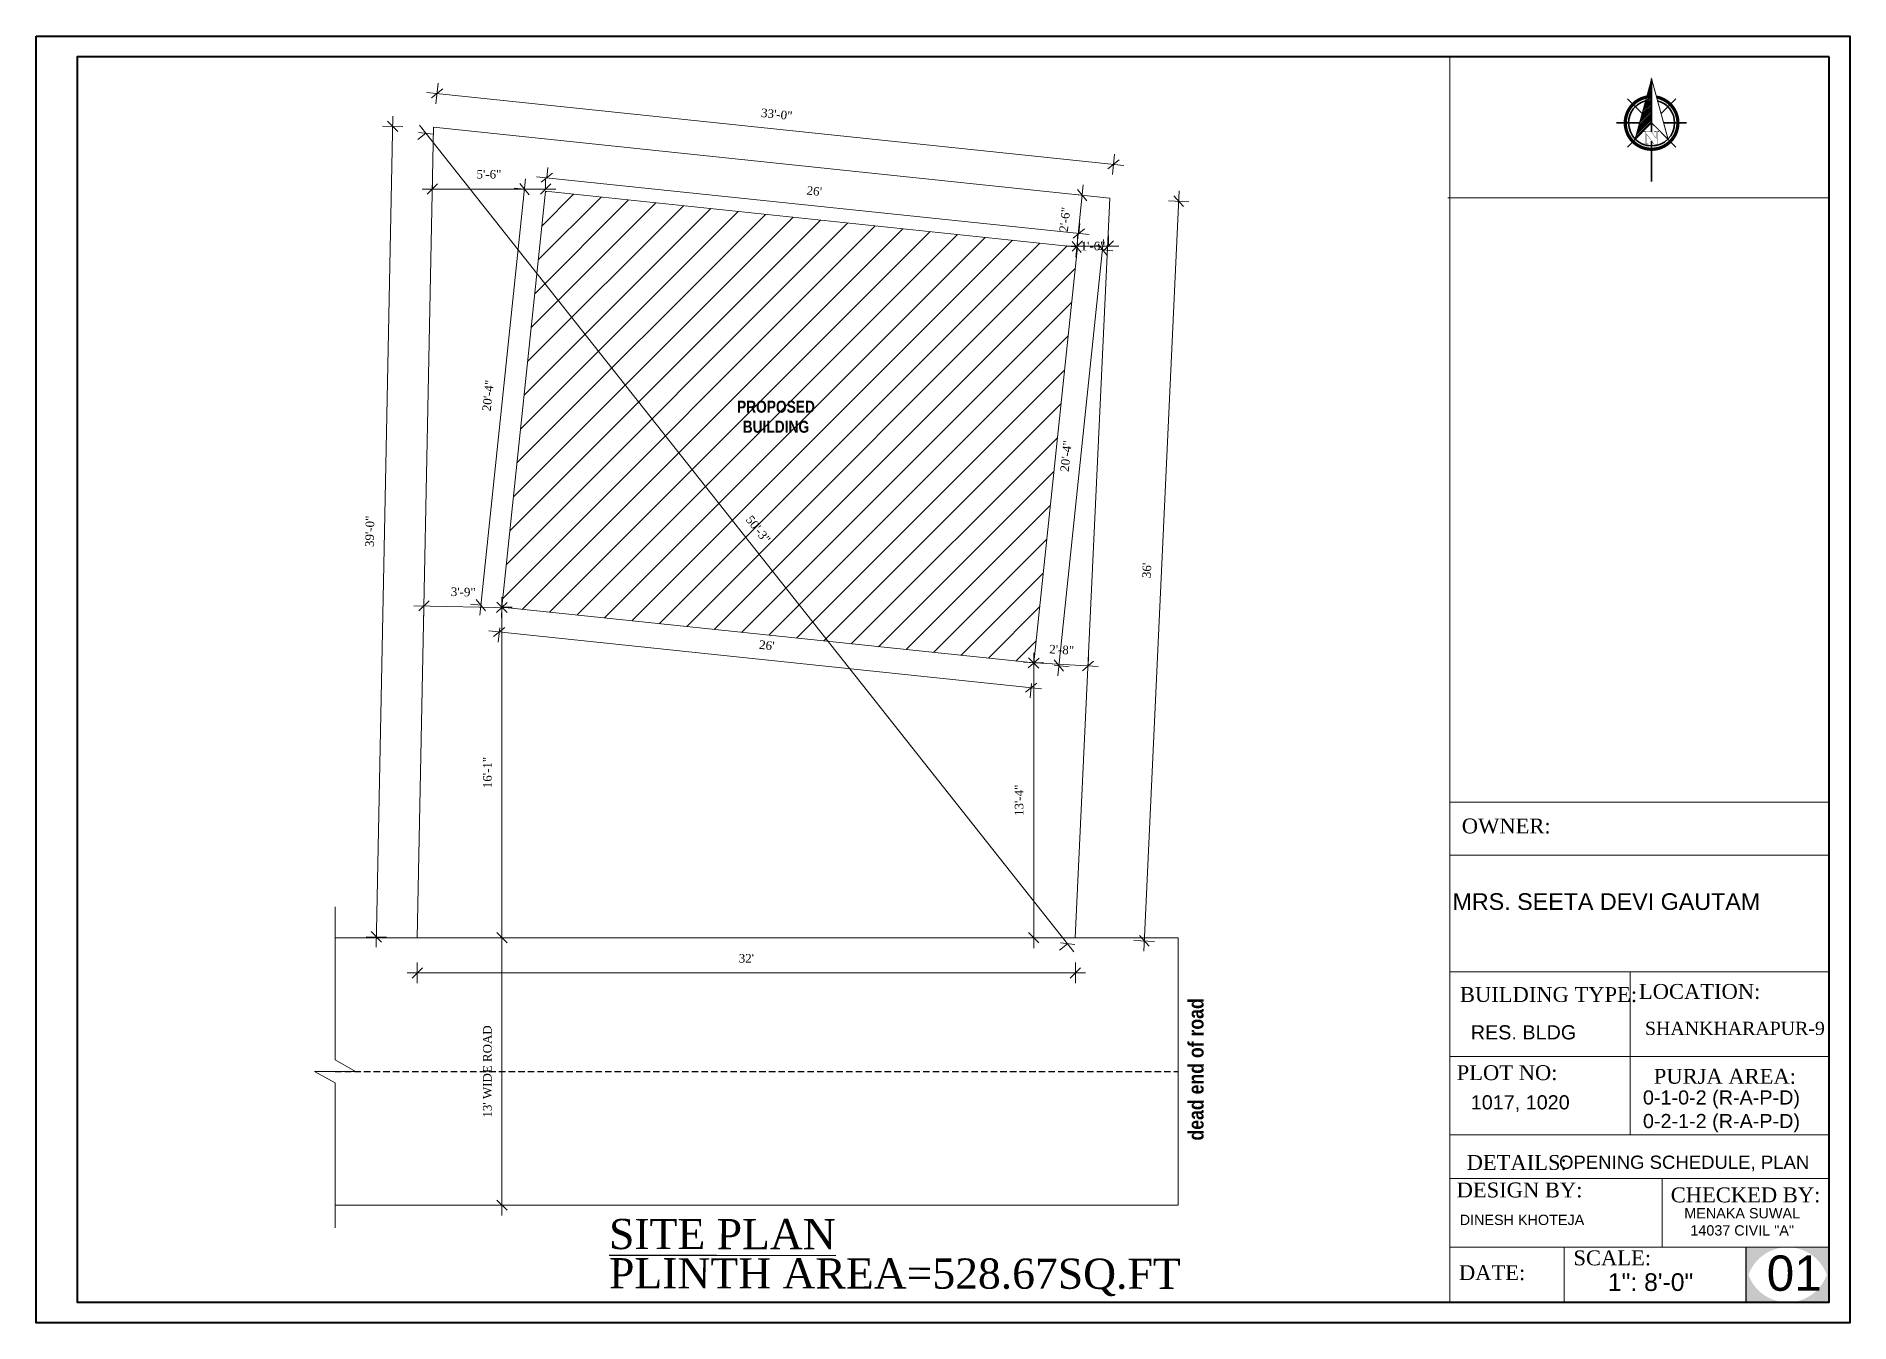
# Model space of a CAD drawing. Header units: inches. Extents: x 45643 to 78083, y -17830 to -3084.
# Drawn here: x 47973 to 49031, y -7072 to -6321 of the extents above; entities that cross this region are included whole.
import ezdxf

# ---------------------------------------------------------------- set-up
doc = ezdxf.new("R2010")
doc.units = ezdxf.units.IN
doc.header["$MEASUREMENT"] = 0
doc.linetypes.add('DASHED2', pattern=[0.375, 0.25, -0.125])
doc.layers.add('DIMENTION', color=8, linetype='Continuous')
doc.layers.add('plan wall', color=7, linetype='Continuous')
for name, color, linetype, lineweight in [('door', 3, 'Continuous', 13), ('REBARS', 50, 'Continuous', 20), ('Siteplan', 7, 'Continuous', 30), ('steps', 253, 'Continuous', 20), ('Text', 7, 'Continuous', 9), ('WALL - A', 1, 'Continuous', 40)]:
    doc.layers.add(name, color=color, linetype=linetype, lineweight=lineweight)
doc.layers.add('Normal Wall', color=7, linetype='Continuous', lineweight=35, true_color=0xffaf89)
doc.layers.add('Rear Wall', color=7, linetype='Continuous', lineweight=20, true_color=0xd4e480)
doc.styles.get("Standard").update_dxf_attribs({"font": 'times.ttf'})
doc.styles.add('SwissBT', font='swiss.ttf', dxfattribs={"height": 12})
doc.dimstyles.new('Copy of Standard', dxfattribs={"dimtxt": 5, "dimasz": 6, "dimexe": 6, "dimexo": 12, "dimgap": 6, "dimtad": 1, "dimdec": 0, "dimzin": 0, "dimdsep": 46, "dimlunit": 3, "dimtxsty": 'Standard', "dimblk": 'OBLIQUE', "dimcen": 0.09, "dimdle": 6, "dimclrd": 256, "dimclre": 256, "dimclrt": 256, "dimadec": 0, "dimazin": 0, "dimtfac": 1, "dimtdec": 0, "dimtix": 1, "dimtmove": 2, "dimatfit": 3, "dimfxl": 6, "dimfxlon": 1, "dimtolj": 1, "dimtzin": 0, "dimlwd": 13, "dimlwe": 13, "dimarcsym": 0})

msp = doc.modelspace()

# ---------------------------------------------------------------- texts
at = {"color": 0}
for s, p in [('OWNER:', (48804.67, -6786.43)), ('LOCATION:', (48908.01, -6882.97))]:
    msp.add_text(s, height=8.704, dxfattribs=at).set_placement(p)
at = {"layer": 'plan wall', "ltscale": 3, "char_height": 17.6118, "attachment_point": 7, "rotation": 359.9411}
for s, insert in [('{\\LSITE PLAN}', (48307.15, -7029.18)), ('PLINTH AREA=528.67SQ.FT', (48307.15, -7056.16))]:
    msp.add_mtext(s, dxfattribs=dict(at, insert=insert))
at = {"layer": 'steps', "color": 7, "ltscale": 0.3, "insert": (48404.53, -6533.98), "char_height": 7, "width": 55.268, "attachment_point": 2}
msp.add_mtext('{\\fTechnic|b1|i0|c2|p2;PROPOSED BUILDING}', dxfattribs=at)
at = {"layer": 'Text', "color": 0}
for s, height, p in [('OWNER:', 8.704, (48804.67, -6786.43)), ('LOCATION:', 8.704, (48908.01, -6882.97)), ('CHECKED BY:', 8.7044, (48926.57, -7001.66)), ('CHECKED BY:', 8.7044, (48926.57, -7001.66)), ('SCALE:', 8.704, (48869.8, -7038.4)), ('SCALE:', 8.704, (48869.8, -7038.4))]:
    msp.add_text(s, height=height, dxfattribs=at).set_placement(p)
at = {"layer": 'Text', "color": 0, "linetype": 'ByBlock', "style": 'SwissBT'}
for s, insert, char_height, width, attachment_point in [('MRS. SEETA DEVI GAUTAM', (48889.01, -6821.33), 9.72, 217.5111, 2), ('OPENING SCHEDULE, PLAN', (48861.39, -6974.39), 7.7396, 268.5322, 1), ('DINESH KHOTEJA', (48803.46, -7008.88), 6, 201.5276, 1), ('MENAKA SUWAL\\P14037 CIVIL "A"', (48968.25, -7005.01), 6, 88.5492, 2)]:
    msp.add_mtext(s, dxfattribs=dict(at, insert=insert, char_height=char_height, width=width, attachment_point=attachment_point))
at = {"layer": 'Text', "color": 0, "attachment_point": 1}
for s, insert, char_height, width in [('BUILDING TYPE:', (48803.59, -6876.05), 8.7044, 148.5551), ('BUILDING TYPE:', (48803.59, -6876.05), 8.7044, 148.5551), ('PLOT NO: ', (48801.69, -6921.66), 8.704, 138.0271), ('PLOT NO: ', (48801.69, -6921.66), 8.704, 138.0271), ('PURJA AREA:', (48916.7, -6923.77), 8.7044, 197.5821), ('PURJA AREA:', (48916.7, -6923.77), 8.7044, 197.5821), ('DETAILS: ', (48807.49, -6974.05), 8.704, 138.0271), ('DESIGN BY:', (48801.65, -6990.1), 8.704, 138.0271), ('DESIGN BY:', (48801.65, -6990.1), 8.704, 138.0271), ('DATE:', (48803, -7038.33), 8.704, 34.8177)]:
    msp.add_mtext(s, dxfattribs=dict(at, insert=insert, char_height=char_height, width=width))
at = {"layer": 'Text', "insert": (48645.03, -6924.08), "char_height": 9, "attachment_point": 2, "rotation": 90}
msp.add_mtext('{\\fTechnic|b1|i0|c2|p2;dead end of road}', dxfattribs=at)
at = {"layer": 'Text', "color": 0, "linetype": 'ByBlock', "insert": (48911.54, -6896.32), "char_height": 7.6711, "attachment_point": 1}
msp.add_mtext_dynamic_manual_height_columns('SHANKHARAPUR-9', width=381.0351, gutter_width=1.53, heights=[0], dxfattribs=at)
at = {"layer": 'Text', "color": 0, "style": 'SwissBT'}
for s, insert, char_height, width, attachment_point in [('RES. BLDG', (48809.9, -6898.35), 8.256, 163.2142, 1), ('RES. BLDG', (48809.9, -6898.35), 8.256, 163.2142, 1), ('1017, 1020', (48809.9, -6939.17), 8.256, 163.2142, 1), ('0-1-0-2 (R-A-P-D)\\P0-2-1-2 (R-A-P-D)', (48956.16, -6936.34), 8.2555, 163.2142, 2), ('01', (48982.57, -7032.63), 20.639, 20.1585, 1)]:
    msp.add_mtext(s, dxfattribs=dict(at, insert=insert, char_height=char_height, width=width, attachment_point=attachment_point))
at = {"layer": 'Text', "color": 0, "ltscale": 0.5, "insert": (48889.88, -7043.04), "char_height": 10.319, "width": 127.5344, "attachment_point": 1, "style": 'SwissBT'}
msp.add_mtext('1": 8\'-0"', dxfattribs=at)
msp.add_mtext('1": 8\'-0"', dxfattribs=at)

# ---------------------------------------------------------------- blocks, each defined once
blk = doc.blocks.new('*X798')
at = {"color": 0}
for p, q in [((145.96, -414.6), (147.62, -412.94)), ((146.16, -413.87), (147.62, -412.41)), ((146.36, -413.14), (147.62, -411.88)), ((146.55, -412.41), (147.62, -411.35)), ((146.75, -411.68), (147.62, -410.82)), ((146.95, -410.95), (147.62, -410.29)), ((147.15, -410.22), (147.62, -409.76)), ((147.35, -409.49), (147.62, -409.23)), ((147.55, -408.76), (147.62, -408.7)), ((143.76, -422.63), (147.62, -418.77)), ((143.96, -421.9), (147.62, -418.24)), ((144.16, -421.17), (147.62, -417.71)), ((144.36, -420.44), (147.62, -417.18)), ((144.56, -419.71), (147.62, -416.65)), ((144.76, -418.98), (147.62, -416.12)), ((144.96, -418.25), (147.62, -415.59)), ((145.16, -417.52), (147.62, -415.06)), ((145.36, -416.79), (147.62, -414.53)), ((145.56, -416.06), (147.62, -414)), ((145.76, -415.33), (147.62, -413.47)), ((142.76, -426.28), (147.62, -421.42)), ((142.96, -425.55), (147.62, -420.89)), ((143.16, -424.82), (147.62, -420.36)), ((143.36, -424.09), (147.62, -419.83)), ((143.56, -423.36), (147.62, -419.3))]:
    blk.add_line(p, q, dxfattribs=at)
blk = doc.blocks.new('NORTH_15')
for p, q in [((-2.87, 2.87), (-7.37, 7.37)), ((0, 3.66), (0, 10.62)), ((2.87, 2.87), (7.37, 7.37)), ((-13.37, 0), (2.72, 0)), ((5.49, 0), (17.83, 0)), ((-2.87, -2.87), (-7.37, -7.37)), ((0, -3.66), (0, -10.62)), ((2.87, -2.87), (7.37, -7.37))]:
    blk.add_line(p, q)
at = {"const_width": 1}
for points in [[(0, -8, 1), (0, 8, 0.359415), (-7.86, 1.52, 1)], [(-7.86, -1.52, 0.359415), (0, -8, 1)]]:
    blk.add_lwpolyline(points, format="xyb", dxfattribs=at)
for points, const_width in [([(4.96, -5.01), (-13.37, 0), (4.9, 5), (0, 0), (4.96, -5.01)], 0.3), ([(5.93, -1.55), (6, -1.55), (6.07, -1.54), (6.13, -1.53), (6.17, -1.52), (6.22, -1.51), (6.26, -1.49), (6.28, -1.47), (6.3, -1.45), (6.32, -1.42), (6.33, -1.39), (6.35, -1.34), (6.36, -1.29), (6.37, -1.23), (6.38, -1.16), (6.38, -1.08), (6.38, -1), (6.54, -1), (6.54, -2.34), (6.38, -2.34), (6.38, -2.3), (6.38, -2.23), (6.38, -2.16), (6.37, -2.09), (6.36, -2.04), (6.35, -1.99), (6.33, -1.95), (6.32, -1.91), (6.3, -1.88), (6.28, -1.86), (6.26, -1.83), (6.22, -1.81), (6.18, -1.8), (6.13, -1.78), (6.07, -1.77), (6.01, -1.76), (5.95, -1.76), (2.66, -1.76), (2.66, -2.34), (2.5, -2.34), (2.5, -0.16), (4.71, 1.44), (3.14, 1.44), (3.07, 1.44), (3, 1.43), (2.94, 1.42), (2.89, 1.41), (2.85, 1.4), (2.81, 1.38), (2.78, 1.36), (2.76, 1.34), (2.74, 1.31), (2.72, 1.27), (2.7, 1.22), (2.69, 1.17), (2.68, 1.11), (2.67, 1.04), (2.66, 0.97), (2.66, 0.89), (2.66, 0.87), (2.5, 0.87), (2.5, 2.21), (2.66, 2.21), (2.66, 2.17), (2.66, 2.09), (2.67, 2.03), (2.68, 1.97), (2.69, 1.91), (2.7, 1.86), (2.71, 1.82), (2.73, 1.78), (2.75, 1.76), (2.77, 1.74), (2.8, 1.72), (2.85, 1.7), (2.89, 1.68), (2.94, 1.67), (3, 1.66), (3.07, 1.66), (3.14, 1.66), (6.54, 1.66), (6.54, 0.75), (3.33, -1.55), (5.93, -1.55), (5.93, -1.55)], 0.1)]:
    blk.add_lwpolyline(points, dxfattribs=dict(const_width=const_width))
for start, end in [(90, 164.973), (270, 90), (195.027, 270)]:
    blk.add_arc((0, 0), 7, start, end)
at = {"rotation": 90}
blk.add_blockref('*X798', (-421.89, -147.62), dxfattribs=at)
blk = doc.blocks.new('A$C0BDB7EE9')
at = {"layer": 'Siteplan', "xscale": 2.999999999999779, "yscale": 2.999999999999779, "zscale": 2.999999999999779, "rotation": 247.8612575918487}
blk.add_blockref('NORTH_15', (20.2, 49.5), dxfattribs=at)
blk = doc.blocks.new('A$C327B4BBD')
at = {"layer": 'DIMENTION', "ltscale": 0.3, "xscale": 1.171875000000082, "yscale": 1.171875000000082, "zscale": 1.171875000000082, "rotation": 112.1387424081494}
blk.add_blockref('A$C0BDB7EE9', (16.1, 0), dxfattribs=at)
blk = doc.blocks.new('_Oblique')
at = {"color": 0, "linetype": 'ByBlock', "lineweight": -2}
blk.add_line((-0.5, -0.5), (0.5, 0.5), dxfattribs=at)
blk = doc.blocks.new('*D1234')
at = {"layer": 'Defpoints', "color": 0, "ltscale": 0.5, "transparency": 16777216}
for p in [(48270.1, -6411.8), (48232.4, -6653.2), (48244.6, -6654.5)]:
    blk.add_point(p, dxfattribs=at)
at = {"layer": 'steps', "lineweight": 13, "ltscale": 0.5, "transparency": 16777216}
for p, q in [((48258.5, -6404.5), (48231.8, -6659.1)), ((48258.1, -6410.5), (48251.9, -6409.9)), ((48232.7, -6653.2), (48226.4, -6652.6))]:
    blk.add_line(p, q, dxfattribs=at)
at = {"layer": 'steps', "lineweight": 13, "ltscale": 0.5, "transparency": 16777216, "xscale": 6, "yscale": 6, "zscale": 6}
for p, rotation in [((48257.8, -6410.5), 84.01620822738882), ((48232.4, -6653.2), 264.0162082273888)]:
    blk.add_blockref('_Oblique', p, dxfattribs=dict(at, rotation=rotation))
at = {"layer": 'steps', "ltscale": 0.5, "transparency": 16777216, "insert": (48236.6, -6531), "char_height": 5, "attachment_point": 5, "rotation": 84.0162}
blk.add_mtext('\\A1;20\'-4"', dxfattribs=at)
blk = doc.blocks.new('*D1235')
at = {"layer": 'Defpoints', "color": 0, "ltscale": 0.5, "transparency": 16777216}
for p in [(48270.9, -6403.9), (48270.1, -6411.8), (48580.4, -6444.3)]:
    blk.add_point(p, dxfattribs=at)
at = {"layer": 'steps', "lineweight": 13, "ltscale": 0.5, "transparency": 16777216}
for p, q in [((48270.9, -6403.9), (48271.5, -6398)), ((48587.2, -6437.1), (48264.9, -6403.3)), ((48581.2, -6436.4), (48581.8, -6430.5))]:
    blk.add_line(p, q, dxfattribs=at)
at = {"layer": 'steps', "lineweight": 13, "ltscale": 0.5, "transparency": 16777216, "xscale": 6, "yscale": 6, "zscale": 6}
for p, rotation in [((48270.9, -6403.9), 174.0162082273876), ((48581.2, -6436.4), 354.0162082273876)]:
    blk.add_blockref('_Oblique', p, dxfattribs=dict(at, rotation=rotation))
at = {"layer": 'steps', "ltscale": 0.5, "transparency": 16777216, "insert": (48426.9, -6411.7), "char_height": 5, "attachment_point": 5, "rotation": 354.0162}
blk.add_mtext("\\A1;26'", dxfattribs=at)
blk = doc.blocks.new('*D1236')
at = {"layer": 'Defpoints', "color": 0, "ltscale": 0.5, "transparency": 16777216}
for p in [(48580.4, -6444.3), (48595.1, -6445.9), (48554.9, -6687)]:
    blk.add_point(p, dxfattribs=at)
at = {"layer": 'steps', "lineweight": 13, "ltscale": 0.5, "transparency": 16777216}
for p, q in [((48569, -6694.5), (48595.7, -6439.9)), ((48592.3, -6445.6), (48601, -6446.5)), ((48566.9, -6688.2), (48575.6, -6689.2))]:
    blk.add_line(p, q, dxfattribs=at)
at = {"layer": 'steps', "lineweight": 13, "ltscale": 0.5, "transparency": 16777216, "xscale": 6, "yscale": 6, "zscale": 6}
for p, rotation in [((48595.1, -6445.9), 84.0162082273756), ((48569.6, -6688.5), 264.0162082273756)]:
    blk.add_blockref('_Oblique', p, dxfattribs=dict(at, rotation=rotation))
at = {"layer": 'steps', "ltscale": 0.5, "transparency": 16777216, "insert": (48573.8, -6566.3), "char_height": 5, "attachment_point": 5, "rotation": 84.0162}
blk.add_mtext('\\A1;20\'-4"', dxfattribs=at)
blk = doc.blocks.new('*D1237')
at = {"layer": 'Defpoints', "color": 0, "ltscale": 0.5, "transparency": 16777216}
for p in [(48244.6, -6654.5), (48554.9, -6687), (48553.4, -6701.4)]:
    blk.add_point(p, dxfattribs=at)
at = {"layer": 'steps', "lineweight": 13, "ltscale": 0.5, "transparency": 16777216}
for p, q in [((48237.1, -6668.3), (48559.4, -6702.1)), ((48243.4, -6666.4), (48242.5, -6674.9)), ((48553.7, -6698.9), (48552.8, -6707.4))]:
    blk.add_line(p, q, dxfattribs=at)
at = {"layer": 'steps', "lineweight": 13, "ltscale": 0.5, "transparency": 16777216, "xscale": 6, "yscale": 6, "zscale": 6}
for p, rotation in [((48243.1, -6668.9), 174.0162082273838), ((48553.4, -6701.4), 354.0162082273838)]:
    blk.add_blockref('_Oblique', p, dxfattribs=dict(at, rotation=rotation))
at = {"layer": 'steps', "ltscale": 0.5, "transparency": 16777216, "insert": (48399.2, -6676.7), "char_height": 5, "attachment_point": 5, "rotation": 354.0162}
blk.add_mtext("\\A1;26'", dxfattribs=at)
blk = doc.blocks.new('*D1238')
at = {"layer": 'Defpoints', "color": 0, "ltscale": 0.5, "transparency": 16777216}
for p in [(48599.3, -6415.7), (48639.5, -6417.6), (48579.2, -6847.3)]:
    blk.add_point(p, dxfattribs=at)
at = {"layer": 'steps', "lineweight": 13, "ltscale": 0.5, "transparency": 16777216}
for p, q in [((48619.1, -6855.1), (48639.8, -6411.6)), ((48633.5, -6417.3), (48645.5, -6417.9)), ((48613.4, -6848.9), (48625.4, -6849.4))]:
    blk.add_line(p, q, dxfattribs=at)
at = {"layer": 'steps', "lineweight": 13, "ltscale": 0.5, "transparency": 16777216, "xscale": 6, "yscale": 6, "zscale": 6}
for p, rotation in [((48639.5, -6417.6), 87.3287968109981), ((48619.4, -6849.1), 267.3287968109981)]:
    blk.add_blockref('_Oblique', p, dxfattribs=dict(at, rotation=rotation))
at = {"layer": 'steps', "ltscale": 0.5, "transparency": 16777216, "insert": (48620.9, -6633), "char_height": 5, "attachment_point": 5, "rotation": 87.3288}
blk.add_mtext("\\A1;36'", dxfattribs=at)
blk = doc.blocks.new('*D1239')
at = {"layer": 'Defpoints', "color": 0, "ltscale": 0.5, "transparency": 16777216}
for p in [(48180.9, -6373.9), (48204.8, -6374.4), (48195.3, -6847.3)]:
    blk.add_point(p, dxfattribs=at)
at = {"layer": 'steps', "lineweight": 13, "ltscale": 0.5, "transparency": 16777216}
for p, q in [((48171.3, -6852.8), (48181, -6367.9)), ((48186.9, -6374), (48174.9, -6373.8)), ((48177.4, -6846.9), (48165.4, -6846.7))]:
    blk.add_line(p, q, dxfattribs=at)
at = {"layer": 'steps', "lineweight": 13, "ltscale": 0.5, "transparency": 16777216, "xscale": 6, "yscale": 6, "zscale": 6}
for p, rotation in [((48180.9, -6373.9), 88.84989365152795), ((48171.4, -6846.8), 268.849893651528)]:
    blk.add_blockref('_Oblique', p, dxfattribs=dict(at, rotation=rotation))
at = {"layer": 'steps', "ltscale": 0.5, "transparency": 16777216, "insert": (48167.6, -6610.2), "char_height": 5, "attachment_point": 5, "rotation": 88.8499}
blk.add_mtext('\\A1;39\'-0"', dxfattribs=at)
blk = doc.blocks.new('*D1240')
at = {"layer": 'Defpoints', "color": 0, "ltscale": 0.5, "transparency": 16777216}
for p in [(48206.9, -6354.7), (48204.8, -6374.4), (48599.3, -6415.7)]:
    blk.add_point(p, dxfattribs=at)
at = {"layer": 'steps', "lineweight": 13, "ltscale": 0.5, "transparency": 16777216}
for p, q in [((48607.4, -6396.7), (48200.9, -6354.1)), ((48206.2, -6360.7), (48207.5, -6348.7)), ((48600.8, -6402), (48602, -6390.1))]:
    blk.add_line(p, q, dxfattribs=at)
at = {"layer": 'steps', "lineweight": 13, "ltscale": 0.5, "transparency": 16777216, "xscale": 6, "yscale": 6, "zscale": 6}
for p, rotation in [((48206.9, -6354.7), 174.016208227389), ((48601.4, -6396.1), 354.016208227389)]:
    blk.add_blockref('_Oblique', p, dxfattribs=dict(at, rotation=rotation))
at = {"layer": 'steps', "ltscale": 0.5, "transparency": 16777216, "insert": (48405, -6366.9), "char_height": 5, "attachment_point": 5, "rotation": 354.0162}
blk.add_mtext('\\A1;33\'-0"', dxfattribs=at)
blk = doc.blocks.new('*D1241')
at = {"layer": 'Defpoints', "color": 0, "ltscale": 0.5, "transparency": 16777216}
for p in [(48195.3, -6847.3), (48579.2, -6847.3), (48579.2, -6867.8)]:
    blk.add_point(p, dxfattribs=at)
at = {"layer": 'steps', "lineweight": 13, "ltscale": 0.5, "transparency": 16777216}
for p, q in [((48195.3, -6861.8), (48195.3, -6873.8)), ((48579.2, -6861.8), (48579.2, -6873.8)), ((48189.3, -6867.8), (48585.2, -6867.8))]:
    blk.add_line(p, q, dxfattribs=at)
at = {"layer": 'steps', "lineweight": 13, "ltscale": 0.5, "transparency": 16777216, "xscale": 6, "yscale": 6, "zscale": 6, "rotation": 180}
blk.add_blockref('_Oblique', (48195.3, -6867.8), dxfattribs=at)
at = {"layer": 'steps', "lineweight": 13, "ltscale": 0.5, "transparency": 16777216, "xscale": 6, "yscale": 6, "zscale": 6}
blk.add_blockref('_Oblique', (48579.2, -6867.8), dxfattribs=at)
at = {"layer": 'steps', "ltscale": 0.5, "transparency": 16777216, "insert": (48387.3, -6859.3), "char_height": 5, "attachment_point": 5}
blk.add_mtext("\\A1;32'", dxfattribs=at)
blk = doc.blocks.new('*D1297')
at = {"layer": 'Defpoints', "color": 0, "ltscale": 0.5, "transparency": 16777216}
for p in [(48200.3, -6377.9), (48204.8, -6374.4), (48579.2, -6847.3)]:
    blk.add_point(p, dxfattribs=at)
at = {"layer": 'steps', "lineweight": 13, "ltscale": 0.5, "transparency": 16777216}
for p, q in [((48200.3, -6377.9), (48195.6, -6381.6)), ((48578.4, -6855.5), (48196.6, -6373.2)), ((48574.7, -6850.8), (48570, -6854.5))]:
    blk.add_line(p, q, dxfattribs=at)
at = {"layer": 'steps', "lineweight": 13, "ltscale": 0.5, "transparency": 16777216, "xscale": 6, "yscale": 6, "zscale": 6}
for p, rotation in [((48200.3, -6377.9), 128.3680150726152), ((48574.7, -6850.8), 308.3680150726152)]:
    blk.add_blockref('_Oblique', p, dxfattribs=dict(at, rotation=rotation))
at = {"layer": 'steps', "ltscale": 0.5, "transparency": 16777216, "insert": (48394.2, -6609.1), "char_height": 5, "attachment_point": 5, "rotation": 308.368}
blk.add_mtext('\\A1;50\'-3"', dxfattribs=at)
blk = doc.blocks.new('*D1242')
at = {"layer": 'Defpoints', "color": 0, "ltscale": 0.5, "transparency": 16777216}
for p in [(48415.3, -6847.3), (48244.7, -7003.3), (48415.3, -7003.3)]:
    blk.add_point(p, dxfattribs=at)
at = {"layer": 'steps', "lineweight": 13, "ltscale": 0.5, "transparency": 16777216}
for p, q in [((48244.7, -6841.3), (48244.7, -7009.3)), ((48250.7, -6847.3), (48238.7, -6847.3)), ((48250.7, -7003.3), (48238.7, -7003.3))]:
    blk.add_line(p, q, dxfattribs=at)
at = {"layer": 'steps', "lineweight": 13, "ltscale": 0.5, "transparency": 16777216, "xscale": 6, "yscale": 6, "zscale": 6}
for p, rotation in [((48244.7, -6847.3), 90), ((48244.7, -7003.3), 270)]:
    blk.add_blockref('_Oblique', p, dxfattribs=dict(at, rotation=rotation))
at = {"layer": 'steps', "ltscale": 0.5, "transparency": 16777216, "insert": (48236.2, -6925.3), "char_height": 5, "attachment_point": 5, "rotation": 90}
blk.add_mtext("\\A1;13' WIDE ROAD", dxfattribs=at)
blk = doc.blocks.new('*D1243')
at = {"layer": 'Defpoints', "color": 0, "ltscale": 0.5, "transparency": 16777216}
for p in [(48244.6, -6654.5), (48244.6, -6847.3), (48244.7, -6847.3)]:
    blk.add_point(p, dxfattribs=at)
at = {"layer": 'steps', "lineweight": 13, "ltscale": 0.5, "transparency": 16777216}
for p, q in [((48244.7, -6648.5), (48244.7, -6853.3)), ((48244.7, -6654.5), (48250.7, -6654.5)), ((48244.7, -6847.3), (48250.7, -6847.3))]:
    blk.add_line(p, q, dxfattribs=at)
at = {"layer": 'steps', "lineweight": 13, "ltscale": 0.5, "transparency": 16777216, "xscale": 6, "yscale": 6, "zscale": 6}
for p, rotation in [((48244.7, -6654.5), 90), ((48244.7, -6847.3), 270)]:
    blk.add_blockref('_Oblique', p, dxfattribs=dict(at, rotation=rotation))
at = {"layer": 'steps', "ltscale": 0.5, "transparency": 16777216, "insert": (48236.2, -6750.9), "char_height": 5, "attachment_point": 5, "rotation": 90}
blk.add_mtext('\\A1;16\'-1"', dxfattribs=at)
blk = doc.blocks.new('*D1244')
at = {"layer": 'Defpoints', "color": 0, "ltscale": 0.5, "transparency": 16777216}
for p in [(48554.9, -6687), (48554.9, -6847.3), (48554.9, -6847.3)]:
    blk.add_point(p, dxfattribs=at)
at = {"layer": 'steps', "lineweight": 13, "ltscale": 0.5, "transparency": 16777216}
for p, q in [((48554.9, -6681), (48554.9, -6853.3)), ((48554.9, -6687), (48560.9, -6687)), ((48554.9, -6847.3), (48560.9, -6847.3))]:
    blk.add_line(p, q, dxfattribs=at)
at = {"layer": 'steps', "lineweight": 13, "ltscale": 0.5, "transparency": 16777216, "xscale": 6, "yscale": 6, "zscale": 6}
for p, rotation in [((48554.9, -6687), 90), ((48554.9, -6847.3), 270)]:
    blk.add_blockref('_Oblique', p, dxfattribs=dict(at, rotation=rotation))
at = {"layer": 'steps', "ltscale": 0.5, "transparency": 16777216, "insert": (48546.4, -6767.1), "char_height": 5, "attachment_point": 5, "rotation": 90}
blk.add_mtext('\\A1;13\'-4"', dxfattribs=at)
blk = doc.blocks.new('*D1245')
at = {"layer": 'Defpoints', "color": 0, "ltscale": 0.5, "transparency": 16777216}
for p in [(48204.1, -6410.5), (48204.1, -6410.5), (48270.1, -6411.8)]:
    blk.add_point(p, dxfattribs=at)
at = {"layer": 'steps', "lineweight": 13, "ltscale": 0.5, "transparency": 16777216}
for p, q in [((48276.1, -6410.5), (48198.1, -6410.5)), ((48204.1, -6410.5), (48204.1, -6404.5)), ((48270.1, -6410.5), (48270.1, -6404.5))]:
    blk.add_line(p, q, dxfattribs=at)
at = {"layer": 'steps', "lineweight": 13, "ltscale": 0.5, "transparency": 16777216, "xscale": 6, "yscale": 6, "zscale": 6, "rotation": 180}
blk.add_blockref('_Oblique', (48204.1, -6410.5), dxfattribs=at)
at = {"layer": 'steps', "lineweight": 13, "ltscale": 0.5, "transparency": 16777216, "xscale": 6, "yscale": 6, "zscale": 6}
blk.add_blockref('_Oblique', (48270.1, -6410.5), dxfattribs=at)
at = {"layer": 'steps', "ltscale": 0.5, "transparency": 16777216, "insert": (48237.1, -6401.9), "char_height": 5, "attachment_point": 5}
blk.add_mtext('\\A1;5\'-6"', dxfattribs=at)
blk = doc.blocks.new('*D1246')
at = {"layer": 'Defpoints', "color": 0, "ltscale": 0.5, "transparency": 16777216}
for p in [(48554.9, -6687), (48586.6, -6688.8), (48586.6, -6688.8)]:
    blk.add_point(p, dxfattribs=at)
at = {"layer": 'steps', "lineweight": 13, "ltscale": 0.5, "transparency": 16777216}
for p, q in [((48554.9, -6687), (48555.3, -6681)), ((48586.6, -6688.8), (48586.9, -6682.8)), ((48548.9, -6686.6), (48592.6, -6689.1))]:
    blk.add_line(p, q, dxfattribs=at)
at = {"layer": 'steps', "lineweight": 13, "ltscale": 0.5, "transparency": 16777216, "xscale": 6, "yscale": 6, "zscale": 6}
for p, rotation in [((48554.9, -6687), 176.7868435280239), ((48586.6, -6688.8), 356.7868435280239)]:
    blk.add_blockref('_Oblique', p, dxfattribs=dict(at, rotation=rotation))
at = {"layer": 'steps', "ltscale": 0.5, "transparency": 16777216, "insert": (48571.2, -6679.3), "char_height": 5, "attachment_point": 5, "rotation": 356.7868}
blk.add_mtext('\\A1;2\'-8"', dxfattribs=at)
blk = doc.blocks.new('*D1247')
at = {"layer": 'Defpoints', "color": 0, "ltscale": 0.5, "transparency": 16777216}
for p in [(48199.2, -6653.5), (48199.2, -6653.7), (48244.6, -6654.5)]:
    blk.add_point(p, dxfattribs=at)
at = {"layer": 'steps', "lineweight": 13, "ltscale": 0.5, "transparency": 16777216}
for p, q in [((48250.6, -6654.8), (48193.2, -6653.6)), ((48199.2, -6653.7), (48199.1, -6659.7)), ((48244.6, -6654.6), (48244.5, -6660.6))]:
    blk.add_line(p, q, dxfattribs=at)
at = {"layer": 'steps', "lineweight": 13, "ltscale": 0.5, "transparency": 16777216, "xscale": 6, "yscale": 6, "zscale": 6}
for p, rotation in [((48199.2, -6653.7), 178.8498936515334), ((48244.6, -6654.6), 358.8498936515335)]:
    blk.add_blockref('_Oblique', p, dxfattribs=dict(at, rotation=rotation))
at = {"layer": 'steps', "ltscale": 0.5, "transparency": 16777216, "insert": (48222.1, -6645.6), "char_height": 5, "attachment_point": 5, "rotation": 358.8499}
blk.add_mtext('\\A1;3\'-9"', dxfattribs=at)
blk = doc.blocks.new('*D1249')
at = {"layer": 'Defpoints', "color": 0, "ltscale": 0.5, "transparency": 16777216}
for p in [(48580.4, -6444.3), (48598.5, -6443.8), (48598.5, -6444.8)]:
    blk.add_point(p, dxfattribs=at)
at = {"layer": 'steps', "lineweight": 13, "ltscale": 0.5, "transparency": 16777216}
for p, q in [((48580.4, -6443.8), (48580.4, -6437.8)), ((48598.5, -6443.8), (48598.5, -6437.8)), ((48574.4, -6443.8), (48604.5, -6443.8))]:
    blk.add_line(p, q, dxfattribs=at)
at = {"layer": 'steps', "lineweight": 13, "ltscale": 0.5, "transparency": 16777216, "xscale": 6, "yscale": 6, "zscale": 6, "rotation": 180}
blk.add_blockref('_Oblique', (48580.4, -6443.8), dxfattribs=at)
at = {"layer": 'steps', "lineweight": 13, "ltscale": 0.5, "transparency": 16777216, "xscale": 6, "yscale": 6, "zscale": 6}
blk.add_blockref('_Oblique', (48598.5, -6443.8), dxfattribs=at)
at = {"layer": 'steps', "ltscale": 0.5, "transparency": 16777216, "insert": (48589.5, -6443.8), "char_height": 5, "attachment_point": 5}
blk.add_mtext('\\A1;1\'-6"', dxfattribs=at)
blk = doc.blocks.new('*D1250')
at = {"layer": 'Defpoints', "color": 0, "ltscale": 0.5, "transparency": 16777216}
for p in [(48583.2, -6414), (48583.5, -6414.1), (48580.4, -6444.3)]:
    blk.add_point(p, dxfattribs=at)
at = {"layer": 'steps', "lineweight": 13, "ltscale": 0.5, "transparency": 16777216}
for p, q in [((48579.4, -6450.2), (48583.8, -6408.1)), ((48583.2, -6414), (48577.2, -6413.4)), ((48580, -6444.3), (48574, -6443.7))]:
    blk.add_line(p, q, dxfattribs=at)
at = {"layer": 'steps', "lineweight": 13, "ltscale": 0.5, "transparency": 16777216, "xscale": 6, "yscale": 6, "zscale": 6}
for p, rotation in [((48583.2, -6414), 84.01620822742123), ((48580, -6444.3), 264.0162082274212)]:
    blk.add_blockref('_Oblique', p, dxfattribs=dict(at, rotation=rotation))
at = {"layer": 'steps', "ltscale": 0.5, "transparency": 16777216, "insert": (48573.1, -6428.3), "char_height": 5, "attachment_point": 5, "rotation": 84.0162}
blk.add_mtext('\\A1;2\'-6"', dxfattribs=at)

# ---------------------------------------------------------------- dimensions: what is measured, and where the dimension line sits
at = {"layer": 'steps', "ltscale": 0.5}
for p1, distance, text, picture, middle in [((48599.33, -6415.72), -19.77, '33\'-0"', '*D1240', (48405.02, -6366.88)), ((48195.31, -6847.27), 23.95, '39\'-0"', '*D1239', (48167.57, -6610.16))]:
    dim = msp.add_aligned_dim(p1=p1, p2=(48204.81, -6374.37), distance=distance, text=text, dimstyle='Copy of Standard', dxfattribs=at)
    dim.commit()
    dim.dimension.update_dxf_attribs({"geometry": picture, "text_midpoint": middle})
for p1, p2, distance, picture, middle in [((48579.19, -6847.27), (48204.81, -6374.37), 5.73, '*D1297', (48394.2, -6609.07)), ((48580.37, -6444.32), (48270.07, -6411.79), -7.91, '*D1235', (48426.93, -6411.69)), ((48270.07, -6411.79), (48244.63, -6654.46), -12.29, '*D1234', (48236.63, -6530.95)), ((48580.37, -6444.32), (48583.54, -6414.06), 0.36, '*D1250', (48573.1, -6428.26)), ((48579.19, -6847.27), (48599.33, -6415.72), -40.21, '*D1238', (48620.9, -6632.97)), ((48554.93, -6686.99), (48580.37, -6444.32), -14.76, '*D1236', (48573.84, -6566.3)), ((48244.63, -6654.46), (48199.2, -6653.55), 0.17, '*D1247', (48222.09, -6645.63)), ((48244.63, -6654.46), (48554.93, -6686.99), -14.54, '*D1237', (48399.16, -6676.68)), ((48554.93, -6686.99), (48586.59, -6688.76), 0, '*D1246', (48571.24, -6679.34))]:
    dim = msp.add_aligned_dim(p1=p1, p2=p2, distance=distance, dimstyle='Copy of Standard', dxfattribs=at)
    dim.commit()
    dim.dimension.update_dxf_attribs({"geometry": picture, "text_midpoint": middle})
for base, p1, p2, picture, middle in [((48204.08, -6410.47), (48270.07, -6411.79), (48204.08, -6410.47), '*D1245', (48237.08, -6401.92)), ((48579.19, -6867.83), (48195.31, -6847.27), (48579.19, -6847.27), '*D1241', (48387.25, -6859.28))]:
    dim = msp.add_linear_dim(base=base, p1=p1, p2=p2, dimstyle='Copy of Standard', dxfattribs=at)
    dim.commit()
    dim.dimension.update_dxf_attribs({"geometry": picture, "text_midpoint": middle})
dim = msp.add_linear_dim(base=(48598.54, -6443.84), p1=(48580.37, -6444.32), p2=(48598.54, -6444.82), dimstyle='Copy of Standard', dxfattribs=at)
dim.commit()
dim.dimension.update_dxf_attribs({"geometry": '*D1249', "text_midpoint": (48589.45, -6443.84), "dimtype": 160})
for base, p1, p2, picture, middle in [((48244.74, -6847.27), (48244.63, -6654.46), (48244.63, -6847.27), '*D1243', (48236.2, -6750.86)), ((48554.93, -6847.27), (48554.93, -6686.99), (48554.93, -6847.27), '*D1244', (48546.39, -6767.13))]:
    dim = msp.add_linear_dim(base=base, p1=p1, p2=p2, angle=90, dimstyle='Copy of Standard', dxfattribs=at)
    dim.commit()
    dim.dimension.update_dxf_attribs({"geometry": picture, "text_midpoint": middle})
dim = msp.add_linear_dim(base=(48244.74, -7003.27), p1=(48415.31, -6847.27), p2=(48415.31, -7003.27), angle=90, text="13' WIDE ROAD", dimstyle='Copy of Standard', dxfattribs=at)
dim.commit()
dim.dimension.update_dxf_attribs({"geometry": '*D1242', "text_midpoint": (48236.19, -6925.27)})

# ---------------------------------------------------------------- hatches: boundary and pattern name
msp.add_hatch(color=0).paths.add_polyline_path([(49019.09, -7027.86), (48994.78, -7027.86, -0.4142136), (49019.09, -7052.17)])
at = {"layer": 'door', "ltscale": 0.5}
h = msp.add_hatch(dxfattribs=at)
h.set_pattern_fill('ANSI31', color=256, scale=100)
h.set_pattern_definition([(45, (-316409.501, 23349.994), (-8.83883476, 8.83883476), [])])
h.paths.add_polyline_path([(48580.37, -6444.32), (48270.07, -6411.79), (48244.63, -6654.46), (48554.93, -6686.99)])
h.paths.add_polyline_path([(48379.05, -6605.56), (48394.17, -6624.66), (48403.86, -6616.98), (48388.75, -6597.89)], flags=24)
h.paths.add_polyline_path([(48378.61, -6556.23), (48430.53, -6556.23), (48430.53, -6530.21), (48378.61, -6530.21)], flags=24)
at = {"layer": 'Text'}
for points in [[(48994.78, -7027.86), (48970.47, -7027.86), (48970.47, -7052.17, -0.4142136)], [(48994.78, -7027.86), (48970.47, -7027.86), (48970.47, -7052.17, -0.4142136)], [(48970.47, -7035.68), (48970.47, -7059.99), (48994.78, -7059.99, -0.4142136)], [(48970.47, -7035.68), (48970.47, -7059.99), (48994.78, -7059.99, -0.4142136)], [(49019.09, -7027.86), (48994.78, -7027.86, -0.4142136), (49019.09, -7052.17)], [(49019.09, -7035.68, -0.4142136), (48994.78, -7059.99), (49019.09, -7059.99)], [(49019.09, -7035.68, -0.4142136), (48994.78, -7059.99), (49019.09, -7059.99)]]:
    msp.add_hatch(color=0, dxfattribs=at).paths.add_polyline_path(points)

# ---------------------------------------------------------------- linework, layer by layer
at = {"color": 0}
msp.add_line((48970.47, -7027.86), (48970.47, -7059.99), dxfattribs=at)
msp.add_line((48970.47, -7027.86), (48970.47, -7059.99), dxfattribs=at)
at = {"layer": 'door', "ltscale": 0.5}
for p, q in [((48195.31, -6847.27), (48204.81, -6374.37)), ((48599.33, -6415.72), (48204.81, -6374.37)), ((48579.19, -6847.27), (48599.33, -6415.72)), ((48147.31, -6847.27), (48147.31, -6829.27)), ((48147.31, -6847.27), (48639.22, -6847.27)), ((48147.31, -6900.55), (48147.31, -6847.27)), ((48639.22, -7003.27), (48639.22, -6847.27)), ((48147.31, -6918.6), (48147.31, -6900.55)), ((48159.31, -6925.32), (48147.31, -6918.6)), ((48135.31, -6925.32), (48159.31, -6925.32)), ((48135.31, -6925.32), (48147.31, -6931.93)), ((48147.31, -6925.32), (48147.31, -6925.27)), ((48147.31, -6925.32), (48147.31, -6925.27)), ((48147.31, -7016.45), (48147.31, -6931.93)), ((48147.31, -7003.27), (48639.22, -7003.27))]:
    msp.add_line(p, q, dxfattribs=at)
msp.add_lwpolyline([(48580.37, -6444.32), (48270.07, -6411.79), (48244.63, -6654.46), (48554.93, -6686.99)], close=True, dxfattribs=at)
at = {"layer": 'Normal Wall'}
for points in [[(47972.99, -6321.37), (49031, -6321.37), (49031, -7071.89), (47972.99, -7071.89)], [(47972.99, -6321.37), (49031, -6321.37), (49031, -7071.89), (47972.99, -7071.89)], [(49019.09, -6333.27), (47996.81, -6333.27), (47996.81, -7059.99), (49019.09, -7059.99)], [(49019.09, -6333.27), (47996.81, -6333.27), (47996.81, -7059.99), (49019.09, -7059.99)]]:
    msp.add_lwpolyline(points, close=True, dxfattribs=at)
at = {"layer": 'Rear Wall'}
for p, q in [((48797.67, -6777.54), (48797.67, -6333.27)), ((48796.49, -6415.57), (49019.09, -6415.57)), ((48797.67, -6768.28), (49019.09, -6768.28)), ((48797.67, -6768.28), (49019.09, -6768.28)), ((48797.67, -6768.28), (49019.09, -6768.28)), ((48797.67, -6768.28), (49019.09, -6768.28)), ((48797.67, -6799.08), (49019.09, -6799.08)), ((48797.67, -6799.08), (49019.09, -6799.08)), ((48797.67, -6867.14), (49019.09, -6867.14)), ((48797.67, -6867.14), (49019.09, -6867.14)), ((48902.94, -6867.14), (48902.94, -6953.04)), ((48902.94, -6867.14), (48902.94, -6962.31)), ((48797.67, -6916.63), (49019.09, -6916.63)), ((48797.67, -6916.63), (49019.09, -6916.63)), ((48797.67, -6962.31), (49019.09, -6962.31)), ((48797.67, -6987.74), (49019.09, -6987.74)), ((48797.67, -6987.74), (49019.09, -6987.74)), ((48921.52, -7027.86), (48921.52, -6987.74)), ((48921.52, -7027.86), (48921.52, -6987.74)), ((48797.67, -7027.86), (49019.09, -7027.86)), ((48797.67, -7027.86), (49019.09, -7027.86)), ((48864.41, -7027.86), (48864.41, -7059.99)), ((48864.41, -7027.86), (48864.41, -7059.99))]:
    msp.add_line(p, q, dxfattribs=at)
msp.add_lwpolyline([(48797.67, -6768.28), (49019.09, -6768.28), (49019.09, -7059.99), (48797.67, -7059.99)], close=True, dxfattribs=at)
msp.add_lwpolyline([(48797.67, -6768.28), (49019.09, -6768.28), (49019.09, -7059.99), (48797.67, -7059.99)], close=True, dxfattribs=at)
at = {"layer": 'WALL - A', "linetype": 'DASHED2', "lineweight": -3, "ltscale": 15}
msp.add_line((48147.31, -6925.27), (48639.22, -6925.27), dxfattribs=at)

# ---------------------------------------------------------------- block references
at = {"layer": 'REBARS', "xscale": 0.5459999999999999, "yscale": 0.5459999999999999, "zscale": 0.5459999999999999, "rotation": 270}
msp.add_blockref('A$C327B4BBD', (48915.36, -6397.35), dxfattribs=at)

msp.set_redraw_order([(e.dxf.handle, doc.entitydb.next_handle()) for e in msp.query("TEXT MTEXT ATTDEF DIMENSION ARC_DIMENSION")])  # texts and dimensions are drawn at this point

doc.saveas('drawing.dxf')
